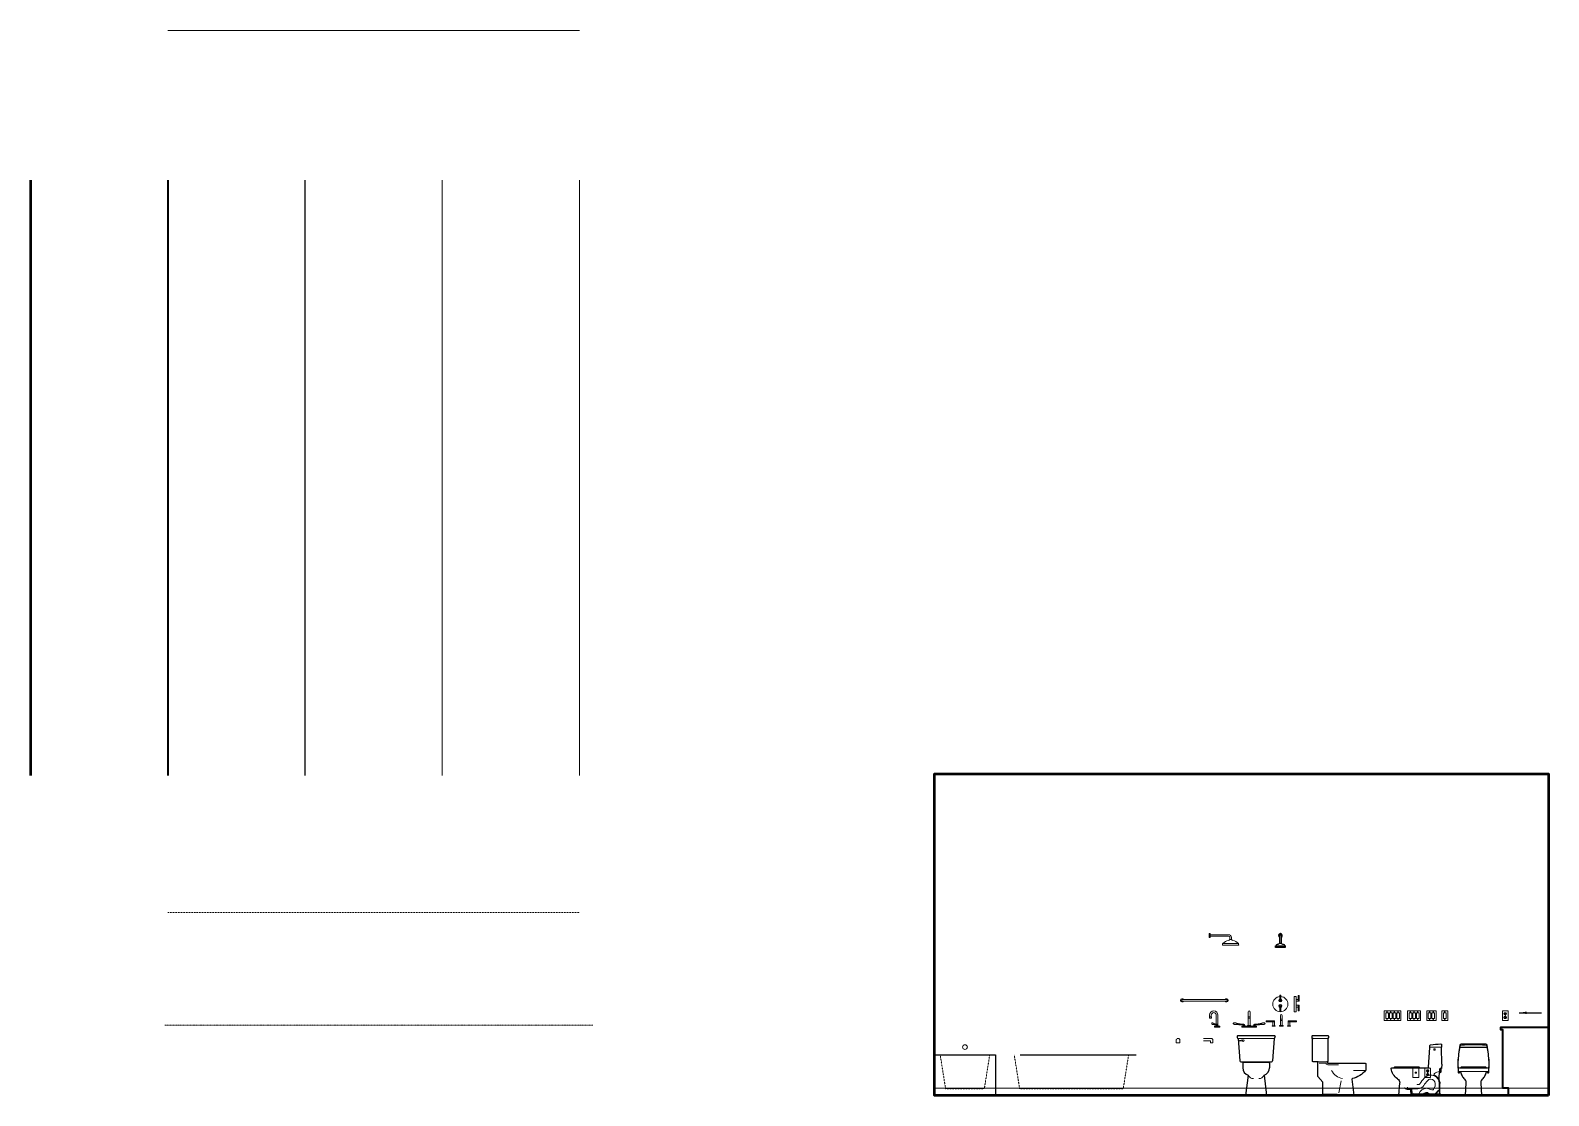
# Model space of a CAD drawing. Header units: inches. Extents: x -5536 to 8590, y -9140 to 228.
# Drawn here: x -2599 to -1803, y -1745 to -1186 of the extents above; entities that cross this region are included whole.
import ezdxf

# ---------------------------------------------------------------- set-up
doc = ezdxf.new("R2010")
doc.units = ezdxf.units.IN
doc.header["$LTSCALE"] = 0.125
doc.header["$MEASUREMENT"] = 0
doc.linetypes.add('CENTER', pattern=[2, 1.25, -0.25, 0.25, -0.25])
doc.linetypes.add('DASHED', pattern=[0.75, 0.5, -0.25])
doc.layers.get('0').update_dxf_attribs({"linetype": 'CONTINUOUS'})
for name, color, linetype, lineweight in [('A-ELEV-1', 4, 'CONTINUOUS', 35), ('A-ELEV-2', 5, 'CONTINUOUS', 25), ('A-ELEV-3', 8, 'CONTINUOUS', 15), ('A-ELEV-4', 9, 'CONTINUOUS', 9), ('A-ELEV-BYND', 9, 'DASHED', 9), ('A-ELEV-CUT', 3, 'CONTINUOUS', 50), ('A-ELEV-HTCH', 9, 'CONTINUOUS', 9), ('A-NOTE-CL', 8, 'CENTER', 15), ('A-NOTE-REF', 8, 'CONTINUOUS', 15)]:
    doc.layers.add(name, color=color, linetype=linetype, lineweight=lineweight)
doc.styles.add('3_8SM', font='swisse.ttf', dxfattribs={"width": 0.9, "height": 2.666667})
doc.dimstyles.new('DIM3_8$7', dxfattribs={"dimtxt": 2.666667, "dimasz": 2.666667, "dimexe": 1.333333, "dimexo": 1.333333, "dimgap": 1.333333, "dimtad": 0, "dimdec": 4, "dimzin": 11, "dimdsep": 46, "dimlunit": 4, "dimtxsty": '3_8SM', "dimblk": 'ARCHTICK', "dimcen": 2.666667, "dimdle": 1.333333, "dimclrd": 8, "dimclre": 8, "dimclrt": 8, "dimadec": 0, "dimazin": 0, "dimtfac": 4, "dimtdec": 4, "dimtofl": 0, "dimtmove": 1, "dimatfit": 3, "dimfxl": 1, "dimfrac": 2, "dimtzin": 0, "dimarcsym": 0})

# ---------------------------------------------------------------- blocks, each defined once
blk = doc.blocks.new('E16-DUPLEX')
at = {"layer": 'A-ELEV-3'}
for p, q in [((-0.25, 1), (-0.25, 1.38)), ((0.06, 0.62), (-0.06, 0.62)), ((0.25, 1), (0.25, 1.38)), ((-0.25, -1), (-0.25, -0.62)), ((0.06, -1.38), (-0.06, -1.38)), ((0.25, -1), (0.25, -0.62))]:
    blk.add_line(p, q, dxfattribs=at)
blk.add_lwpolyline([(-1.5, -2.5), (-1.5, 2.5), (1.5, 2.5), (1.5, -2.5)], close=True, dxfattribs=at)
for points in [[(-0.5, 0.5), (0.5, 0.5, 0.381966), (0.5, 1.5), (-0.5, 1.5, 0.381966)], [(-0.5, -1.5), (0.5, -1.5, 0.381966), (0.5, -0.5), (-0.5, -0.5, 0.381966)]]:
    blk.add_lwpolyline(points, format="xyb", close=True, dxfattribs=at)
blk.add_circle((0, 0), 0.125, dxfattribs=at)
for centre in [(0, 0.69), (0, -1.31)]:
    blk.add_arc(centre, 0.0859, 313.88087, 226.11913, dxfattribs=at)
blk = doc.blocks.new('E16-TELDATA')
for points in [[(1.5, -2.5), (1.5, 2.5), (-1.5, 2.5), (-1.5, -2.5)], [(0.37, 0.25), (-0.37, 0.25), (-0.37, -0.25), (0.37, -0.25)]]:
    blk.add_lwpolyline(points, close=True)
blk = doc.blocks.new('E15-SHWR-ROHLHD5-F-flat-1')
at = {"layer": 'A-ELEV-2'}
for p, q in [((-0.38, 0), (-0.38, -4)), ((0.38, 0), (0.38, -4))]:
    blk.add_line(p, q, dxfattribs=at)
blk.add_lwpolyline([(-2.5, -6.25, -1), (-2.5, -6.12), (-2.5, -5.38), (-2.44, -5.38, -0.333686), (-1.11, -4.49, 0.321168), (-0.47, -4.06), (-0.41, -4.06), (-0.41, -4), (0.41, -4), (0.41, -4.06), (0.47, -4.06, 0.321168), (1.11, -4.49, -0.333686), (2.44, -5.38), (2.5, -5.38), (2.5, -6.12, -1), (2.5, -6.25)], format="xyb", close=True, dxfattribs=at)
for radius, start, end in [(1, 292.02431, 247.97569), (0.375, 0, 180)]:
    blk.add_arc((0, 0), radius, start, end, dxfattribs=at)
at = {"layer": 'A-ELEV-4'}
for p, q in [((2.5, -5.38), (-2.5, -5.38)), ((2.5, -5.76), (-2.5, -5.76)), ((2.5, -6.12), (-2.5, -6.12)), ((0.41, -4.06), (-0.41, -4.06))]:
    blk.add_line(p, q, dxfattribs=at)
blk.add_arc((0, 0), 0.875, 295.37693, 244.62307, dxfattribs=at)
at = {"layer": 'A-ELEV-HTCH'}
blk.add_arc((-2.5, -6.19), 0.0625, 90, 270, dxfattribs=at)
blk = doc.blocks.new('A$C621010FF')
at = {"layer": 'A-ELEV-3'}
for p, q in [((-0.25, 2), (-0.25, 4.74)), ((-0.25, 4.74), (0.25, 4.74)), ((0.25, 2), (0.25, 4.74)), ((-0.25, -1), (-0.25, -3.74)), ((-0.25, -3.74), (0.25, -3.74)), ((0.25, -1), (0.25, -3.74))]:
    blk.add_line(p, q, dxfattribs=at)
for centre, radius, start, end in [((0, 0), 4, 93.58332, 86.41668), ((0, 2), 0.75, 109.47122, 70.52878), ((0, 2), 0.25, 180, 0), ((0, -1), 0.75, 289.47122, 250.52878), ((0, -1), 0.25, 0, 180)]:
    blk.add_arc(centre, radius, start, end, dxfattribs=at)
blk = doc.blocks.new('A$C5FF114DE')
at = {"layer": 'A-ELEV-3', "ltscale": 0.5}
for p, q in [((-10.19, 0.41), (-0.5, 0.41)), ((-11.69, -2.02), (-11.69, -1.09)), ((-10.94, -1.09), (-10.94, -2.02)), ((-0.5, -0.34), (-10.19, -0.34))]:
    blk.add_line(p, q, dxfattribs=at)
at = {"layer": 'A-ELEV-3'}
blk.add_line((0, 1), (0, -1), dxfattribs=at)
for points in [[(-0.5, 0.41), (-0.5, 1), (0, 1)], [(0, -1), (-0.5, -1), (-0.5, -0.34)]]:
    blk.add_lwpolyline(points, dxfattribs=at)
blk.add_lwpolyline([(-15.5, -5.02, -1), (-15.5, -4.9), (-15.5, -4.15), (-15.44, -4.15, -0.155116), (-12.43, -2.51, 0.321168), (-11.78, -2.09), (-11.72, -2.09), (-11.72, -2.02), (-10.91, -2.02), (-10.91, -2.09), (-10.84, -2.09, 0.321168), (-10.2, -2.51, -0.155116), (-7.19, -4.15), (-7.12, -4.15), (-7.12, -4.9, -1), (-7.12, -5.02)], format="xyb", close=True, dxfattribs=at)
at = {"layer": 'A-ELEV-3', "ltscale": 0.5}
for radius in [1.5, 0.75]:
    blk.add_arc((-10.19, -1.09), radius, 90, 180, dxfattribs=at)
at = {"layer": 'A-ELEV-3'}
blk.add_arc((-15.5, -4.96), 0.0625, 90, 270, dxfattribs=at)
at = {"layer": 'A-ELEV-4'}
for p, q in [((-0.5, 0.41), (-0.5, -0.34)), ((-7.12, -4.15), (-15.5, -4.15))]:
    blk.add_line(p, q, dxfattribs=at)
blk = doc.blocks.new('E15-WC-TNK-F')
at = {"layer": 'A-ELEV-2'}
for p, q in [((-9.94, 30.94), (-9.94, 30.5)), ((-9.44, 31.5), (9.44, 31.5)), ((-9.44, 30), (-8.55, 18.25)), ((9.44, 30), (8.55, 18.25)), ((9.94, 30.94), (9.88, 30.44)), ((-8.05, 17.81), (-4.18, 17.81)), ((-7, 17), (-7, 14.59)), ((-6.5, 17.5), (4.12, 17.5)), ((-4.18, 17.81), (-4.18, 17.5)), ((4.12, 17.81), (8.05, 17.81)), ((4.12, 17.81), (4.12, 17.5)), ((4.12, 17.5), (6.5, 17.5)), ((7, 17), (7, 14.59)), ((-4.14, 10.75), (-5.5, 0)), ((4.14, 10.75), (5.5, 0)), ((-5.5, 0), (5.5, 0))]:
    blk.add_line(p, q, dxfattribs=at)
for centre, radius, start, end in [((-9.44, 31), 0.5, 90, 186.46664), ((-9.44, 30.5), 0.5, 180, 270), ((9.38, 30.5), 0.5, 270, 353.53336), ((9.44, 31), 0.5, 353.53336, 90), ((-8.05, 18.31), 0.5, 186.46664, 270), ((-6.5, 17), 0.5, 90, 180), ((6.5, 17), 0.5, 0, 90), ((8.05, 18.31), 0.5, 270, 353.53336), ((-3, 14.59), 4, 180, 253.47629), ((3, 14.59), 4, 286.52371, 0)]:
    blk.add_arc(centre, radius, start, end, dxfattribs=at)
at = {"layer": 'A-ELEV-3'}
for p, q in [((-9.94, 30.94), (-9.94, 30.5)), ((-9.44, 31.5), (9.44, 31.5)), ((-9.44, 30), (9.38, 30)), ((-9.44, 30), (-8.55, 18.25)), ((-8.72, 28.98), (-6.97, 29.22)), ((-8.72, 28.98), (-8.72, 28.75)), ((-8.72, 28.75), (-6.97, 28.51)), ((9.44, 30), (8.55, 18.25)), ((9.94, 30.94), (9.88, 30.44)), ((-8.05, 17.81), (8.05, 17.81)), ((-7, 17), (-7, 14.59)), ((-6.5, 17.5), (6.5, 17.5)), ((-4.18, 17.81), (-4.18, 17.5)), ((4.12, 17.81), (4.12, 17.5)), ((7, 17), (7, 14.59)), ((-4.14, 10.75), (-5.5, 0)), ((4.14, 10.75), (5.5, 0)), ((-5.5, 0), (5.5, 0))]:
    blk.add_line(p, q, dxfattribs=at)
for centre, radius, start, end in [((-9.44, 31), 0.5, 90, 186.46664), ((-9.44, 30.5), 0.5, 180, 270), ((9.38, 30.5), 0.5, 270, 353.53336), ((9.44, 31), 0.5, 353.53336, 90), ((-8.05, 18.31), 0.5, 186.46664, 270), ((-6.5, 17), 0.5, 90, 180), ((6.5, 17), 0.5, 0, 90), ((8.05, 18.31), 0.5, 270, 353.53336), ((-3, 14.59), 4, 180, 253.47629), ((-1.35, 12), 3.06, 204.1567, 270), ((1.35, 12), 3.06, 270, 335.8433), ((3, 14.59), 4, 286.52371, 0)]:
    blk.add_arc(centre, radius, start, end, dxfattribs=at)
blk.add_ellipse((-6.87, 28.87), major_axis=(0.478, 0), ratio=0.782575, start_param=1.986342, end_param=4.296843, dxfattribs=at)
blk.add_ellipse((-6.82, 28.87), major_axis=(0.478, 0), ratio=0.782575, dxfattribs=at)
blk = doc.blocks.new('_ARCHTICK')
at = {"color": 0, "linetype": 'ByBlock', "const_width": 0.15}
blk.add_lwpolyline([(-0.5, -0.5), (0.5, 0.5)], dxfattribs=at)
blk = doc.blocks.new('E15-WC-TNK-S')
at = {"layer": 'A-ELEV-2'}
blk.add_lwpolyline([(-29.07, 13.25, 0.173819), (-22.1, 8.99, -0.38941), (-21.9, 8.71), (-22.84, 0.28, 0.447215), (-22.6, 0), (-6.88, 0, 0.414214), (-6.63, 0.25), (-6.63, 6.97, -0.179491), (-6.56, 7.14), (-4.06, 10.05, 0.179491), (-4, 10.21), (-4, 17.56, 0.414214), (-4.25, 17.81), (-1.51, 17.81, 0.414214), (-1.26, 18.06), (-1.26, 29.75, 0.414214), (-1.51, 30), (-1.26, 30, 0.414214), (-1.01, 30.25), (-1.01, 31.25, 0.414214), (-1.26, 31.5), (-9.26, 31.5, 0.414214), (-9.51, 31.25), (-9.51, 30.25, 0.414214), (-9.26, 30), (-9.01, 30, 0.414214), (-9.26, 29.75), (-9.26, 18.06, 0.414214), (-9.01, 17.81), (-8.74, 17.81, 0.414214), (-8.99, 17.56), (-8.99, 17.25, -0.414214), (-9.24, 17), (-28.88, 17, 0.414214), (-29.13, 16.75), (-29.13, 13.41, 0.168997), (-29.07, 13.25)], format="xyb", dxfattribs=at)
at = {"layer": 'A-ELEV-3'}
for p, q in [((-9.01, 30), (-1.51, 30)), ((-9.24, 16.25), (-14.9, 16.13)), ((-1.51, 17.81), (-9.01, 17.81)), ((-4.75, 17.06), (-8.26, 17.06)), ((-29.07, 13.25), (-22.7, 13.25)), ((-16.29, 7.76), (-14.98, 1.44)), ((-14.18, 0.75), (-6.63, 0.75))]:
    blk.add_line(p, q, dxfattribs=at)
blk.add_lwpolyline([(-4.25, 17.81), (-8.74, 17.81)], dxfattribs=at)
for centre, radius, start, end in [((-9.24, 17.25), 1, 270, 349.0728), ((-17.84, 16.14), 7.21, 277.06913, 336.37789)]:
    blk.add_arc(centre, radius, start, end, dxfattribs=at)
blk = doc.blocks.new('E15-FAUC-F-DECK03')
at = {"layer": 'A-ELEV-3'}
blk.add_lwpolyline([(-6.91, 2.08), (-6.83, 2.06), (-6.74, 2.03), (-6.66, 2), (-6.56, 1.97), (-6.47, 1.94), (-6.37, 1.91), (-6.27, 1.88), (-6.17, 1.85), (-6.06, 1.82), (-5.96, 1.79), (-5.85, 1.76), (-5.73, 1.74), (-5.61, 1.71), (-5.46, 1.69), (-5.3, 1.66), (-5.12, 1.64), (-4.91, 1.62), (-4.68, 1.59), (-4.41, 1.57), (-4.13, 1.55), (-3.81, 1.53), (-3.48, 1.5), (-3.13, 1.47), (-2.76, 1.44), (-2.37, 1.41), (-2.37, 0.65), (-1.87, 0.65), (-1.87, 0.41), (-0.94, 0.41), (-0.94, 0.79), (-0.44, 0.79), (-0.44, 4.64), (-0.5, 4.64), (-0.5, 5.39), (-0.44, 5.39), (-0.44, 8, -1), (0.44, 8), (0.44, 5.39), (0.5, 5.39), (0.5, 4.64), (0.44, 4.64), (0.44, 0.79), (0.94, 0.79), (0.94, 0.41), (1.87, 0.41), (1.87, 0.65), (2.37, 0.65), (2.37, 1.41), (2.76, 1.44), (3.13, 1.47), (3.48, 1.5), (3.81, 1.53), (4.13, 1.55), (4.41, 1.57), (4.68, 1.59), (4.91, 1.62), (5.12, 1.64), (5.3, 1.66), (5.46, 1.69), (5.61, 1.71), (5.73, 1.74), (5.85, 1.76), (5.96, 1.79), (6.06, 1.82), (6.17, 1.85), (6.27, 1.88), (6.37, 1.91), (6.47, 1.94), (6.56, 1.97), (6.66, 2), (6.74, 2.03), (6.83, 2.06), (6.91, 2.08), (7.02, 2.12), (7.16, 2.16), (7.29, 2.19), (7.42, 2.2), (7.57, 2.21), (7.71, 2.2), (7.85, 2.18), (7.99, 2.16), (8.1, 2.12), (8.2, 2.08), (8.29, 2.01), (8.34, 1.91), (8.32, 1.78), (8.27, 1.68), (8.2, 1.6), (8.11, 1.53), (7.99, 1.47), (7.85, 1.42), (7.72, 1.39), (7.63, 1.38), (7.53, 1.36), (7.43, 1.35), (7.32, 1.34), (7.21, 1.33), (7.09, 1.33), (6.97, 1.32), (6.85, 1.32), (6.72, 1.31), (6.6, 1.31), (6.47, 1.3), (6.34, 1.3), (6.21, 1.3), (6.08, 1.29), (5.95, 1.28), (5.82, 1.28), (5.69, 1.27), (5.55, 1.26), (5.41, 1.25), (5.25, 1.24), (5.07, 1.22), (4.87, 1.21), (4.65, 1.19), (4.4, 1.17), (4.14, 1.15), (3.87, 1.13), (3.61, 1.1), (3.37, 1.06), (3.15, 1.01), (2.99, 0.95), (2.87, 0.87), (2.87, 0.65), (3.37, 0.65), (3.37, 0.41), (3.81, 0.41), (3.81, 0), (-3.81, 0), (-3.81, 0.41), (-3.37, 0.41), (-3.37, 0.65), (-2.87, 0.65), (-2.87, 0.87), (-2.99, 0.95), (-3.15, 1.01), (-3.37, 1.06), (-3.61, 1.1), (-3.87, 1.13), (-4.14, 1.15), (-4.4, 1.17), (-4.65, 1.19), (-4.87, 1.21), (-5.07, 1.22), (-5.25, 1.24), (-5.41, 1.25), (-5.55, 1.26), (-5.69, 1.27), (-5.82, 1.28), (-5.95, 1.28), (-6.08, 1.29), (-6.21, 1.3), (-6.34, 1.3), (-6.47, 1.3), (-6.6, 1.31), (-6.72, 1.31), (-6.85, 1.32), (-6.97, 1.32), (-7.09, 1.33), (-7.21, 1.33), (-7.32, 1.34), (-7.43, 1.35), (-7.53, 1.36), (-7.63, 1.38), (-7.77, 1.4), (-7.92, 1.44), (-8.05, 1.5), (-8.15, 1.56), (-8.23, 1.64), (-8.29, 1.72), (-8.34, 1.82), (-8.33, 1.95), (-8.27, 2.03), (-8.2, 2.08), (-8.1, 2.12), (-7.99, 2.16), (-7.85, 2.18), (-7.71, 2.2), (-7.57, 2.21), (-7.42, 2.2), (-7.29, 2.19), (-7.16, 2.16), (-7.02, 2.12)], format="xyb", close=True, dxfattribs=at)
at = {"layer": 'A-ELEV-4'}
for p, q in [((-3.81, 0.41), (3.81, 0.41)), ((-1.87, 0.65), (-3.37, 0.65)), ((0.94, 0.79), (-0.94, 0.79)), ((-0.5, 5.39), (0.5, 5.39)), ((-0.5, 4.64), (0.5, 4.64)), ((1.87, 0.65), (3.37, 0.65))]:
    blk.add_line(p, q, dxfattribs=at)
blk.add_arc((0, 8), 0.437, 0, 180, dxfattribs=at)
blk = doc.blocks.new('E10-TOWELBAR-24')
at = {"layer": 'A-ELEV-3'}
for p, q in [((0.37, 0.37), (23.63, 0.37)), ((0.37, -0.38), (23.63, -0.38))]:
    blk.add_line(p, q, dxfattribs=at)
for centre, radius, start, end in [((0.38, 0), 0.869, 25.55205, 334.44795), ((0.37, 0), 0.375, 90, 270), ((23.62, 0), 0.869, 205.55205, 154.44795), ((23.63, 0), 0.375, 270, 90)]:
    blk.add_arc(centre, radius, start, end, dxfattribs=at)
blk = doc.blocks.new('E15-FAUC-F-DECK03 SIDE')
at = {"layer": 'A-ELEV-3'}
for p, q in [((-3, 5.39), (-4, 5.39)), ((-4, 5.39), (-4, 4.64)), ((-3.94, 5.39), (-4, 5.39)), ((-3, 4.64), (-4, 4.64)), ((-3.94, 6.25), (-3.94, 5.39)), ((-3.06, 6.25), (-3.06, 5.39)), ((-3, 5.39), (-3.06, 5.39)), ((-3, 5.39), (-3, 4.64)), ((0.75, 0.41), (-0.75, 0.41)), ((-0.44, 6.25), (-0.44, 1.5)), ((0.44, 0.65), (-0.44, 0.65)), ((-0.17, 0.87), (-0.17, 0.65)), ((0.18, 1.41), (0.18, 0.65)), ((0.44, 6.25), (0.44, 0.65)), ((0.75, 0.65), (0.44, 0.65)), ((0.75, 0.65), (0.75, 0.41)), ((1.38, 0.41), (0.75, 0.41)), ((1.38, 0.41), (1.38, 0))]:
    blk.add_line(p, q, dxfattribs=at)
blk.add_lwpolyline([(-0.44, 1.5, -0.001084), (-0.59, 1.53, -0.000002), (-0.75, 1.55, -0.000207), (-0.75, 1.55, -0.001259), (-0.8, 1.56, -0.000727), (-0.9, 1.57, -0.002102), (-0.95, 1.58, -0.001463), (-1.03, 1.59, -0.003212), (-1.08, 1.6, -0.002655), (-1.15, 1.62, -0.00428), (-1.2, 1.63, -0.003776), (-1.25, 1.64, -0.004735), (-1.3, 1.65, -0.004577), (-1.34, 1.66, -0.00525), (-1.38, 1.67, -0.005307), (-1.42, 1.69, -0.005665), (-1.46, 1.7, -0.005941), (-1.49, 1.71, -0.005731), (-1.53, 1.72, -0.006314), (-1.56, 1.74, -0.005291), (-1.59, 1.75, -0.006238), (-1.62, 1.76, -0.004277), (-1.65, 1.78, -0.005439), (-1.67, 1.79, -0.002912), (-1.7, 1.81, -0.003746), (-1.72, 1.82, -0.002005), (-1.75, 1.84, -0.002734), (-1.77, 1.85, -0.001734), (-1.8, 1.86, -0.002223), (-1.82, 1.88, -0.00143), (-1.85, 1.9, -0.001827), (-1.87, 1.91, -0.00107), (-1.9, 1.93, -0.001461), (-1.92, 1.94, -0.000713), (-1.95, 1.96, -0.00111), (-1.97, 1.97, -0.000338), (-2, 1.99, -0.000617), (-2.02, 2, -0.000135), (-2.04, 2.02, 0.000117), (-2.06, 2.03, 0.000107), (-2.08, 2.04, 0.000066), (-2.1, 2.06, 0.001257), (-2.12, 2.07, 0.000646), (-2.14, 2.08, 0.002732), (-2.16, 2.09, 0.001713), (-2.18, 2.11, 0.004246), (-2.19, 2.12, 0.003045), (-2.21, 2.13, 0.005841), (-2.23, 2.14, 0.004563), (-2.25, 2.15, 0.007502), (-2.26, 2.16, 0.00621), (-2.28, 2.16, 0.009096), (-2.3, 2.17, 0.007879), (-2.32, 2.18, 0.010442), (-2.33, 2.18, 0.009499), (-2.35, 2.19, 0.011244), (-2.37, 2.19, 0.010873), (-2.38, 2.2, 0.010927), (-2.4, 2.2, 0.010876), (-2.42, 2.2, 0.009754), (-2.44, 2.2, 0.010178), (-2.46, 2.21, 0.009147), (-2.47, 2.21, 0.009551), (-2.49, 2.2, 0.008841), (-2.51, 2.2, 0.009109), (-2.53, 2.2, 0.008717), (-2.55, 2.2, 0.008849), (-2.56, 2.2, 0.008777), (-2.58, 2.19, 0.008771), (-2.6, 2.19, 0.00903), (-2.62, 2.18, 0.00884), (-2.63, 2.18, 0.009534), (-2.65, 2.17, 0.009063), (-2.67, 2.17, 0.010487), (-2.68, 2.16, 0.009827), (-2.7, 2.15, 0.011926), (-2.71, 2.14, 0.010995), (-2.73, 2.13, 0.01327), (-2.74, 2.12, 0.012273), (-2.75, 2.11, 0.014479), (-2.76, 2.1, 0.013521), (-2.78, 2.09, 0.015465), (-2.79, 2.08, 0.014612), (-2.8, 2.07, 0.01608), (-2.81, 2.05, 0.015397), (-2.82, 2.04, 0.016215), (-2.82, 2.03, 0.015892), (-2.83, 2.01, 0.015689), (-2.84, 1.99, 0.016051), (-2.84, 1.98, 0.013982), (-2.85, 1.96, 0.014571), (-2.85, 1.94, 0.011594), (-2.85, 1.92, 0.012578), (-2.86, 1.9, 0.010192), (-2.86, 1.88, 0.011001), (-2.86, 1.86, 0.009354), (-2.86, 1.84, 0.009888), (-2.85, 1.82, 0.008863), (-2.85, 1.8, 0.00916), (-2.85, 1.78, 0.008673), (-2.84, 1.76, 0.008756), (-2.84, 1.74, 0.008764), (-2.83, 1.72, 0.008635), (-2.83, 1.7, 0.009143), (-2.82, 1.68, 0.008832), (-2.81, 1.66, 0.009814), (-2.81, 1.64, 0.009378), (-2.8, 1.62, 0.010617), (-2.79, 1.6, 0.010067), (-2.78, 1.58, 0.011269), (-2.77, 1.57, 0.010729), (-2.75, 1.55, 0.01179), (-2.74, 1.53, 0.011301), (-2.73, 1.52, 0.01215), (-2.71, 1.5, 0.011735), (-2.7, 1.49, 0.012311), (-2.68, 1.47, 0.011988), (-2.67, 1.46, 0.012255), (-2.65, 1.45, 0.012158), (-2.63, 1.43, 0.01186), (-2.61, 1.42, 0.012341), (-2.59, 1.41, 0.01057), (-2.57, 1.4, 0.011292), (-2.55, 1.39, 0.008483), (-2.53, 1.38, 0.009594), (-2.5, 1.38, 0.006893), (-2.48, 1.37, 0.00799), (-2.46, 1.36, 0.005618), (-2.43, 1.36, 0.006597), (-2.4, 1.35, 0.004524), (-2.38, 1.34, 0.005398), (-2.35, 1.34, 0.003581), (-2.32, 1.34, 0.004365), (-2.29, 1.33, 0.002759), (-2.26, 1.33, 0.00347), (-2.24, 1.33, 0.002032), (-2.2, 1.32, 0.002684), (-2.18, 1.32, 0.001376), (-2.14, 1.32, 0.001983), (-2.11, 1.32, 0.000773), (-2.07, 1.31, 0.001345), (-2.05, 1.31, 0.000208), (-2.01, 1.31, 0.000291), (-1.99, 1.31, 0.000256), (-1.96, 1.31, -0.000259), (-1.92, 1.3, -0.000545), (-1.9, 1.3, -0.000335), (-1.86, 1.3, -0.001417), (-1.83, 1.3, -0.000871), (-1.79, 1.3, -0.001968), (-1.77, 1.29, -0.001473), (-1.73, 1.29, -0.002485), (-1.7, 1.29, -0.002317), (-1.67, 1.28, -0.002489), (-1.63, 1.28, -0.002555), (-1.6, 1.28, -0.001705), (-1.56, 1.27, -0.002129), (-1.54, 1.27, -0.001018), (-1.49, 1.26, -0.001518), (-1.47, 1.26, -0.000432), (-1.42, 1.25, -0.000802), (-1.4, 1.25, -0.000073), (-1.36, 1.24, 0.000081), (-1.32, 1.24, 0.000041), (-1.27, 1.23, 0.000043), (-1.23, 1.22, 0.000728), (-1.18, 1.21, 0.000679), (-1.13, 1.21, 0.000562), (-1.11, 1.2, 0.000137), (-1.03, 1.19, 0.000869), (-0.97, 1.18, -0.000434), (-0.91, 1.17, -0.003333), (-0.86, 1.17, -0.00168), (-0.78, 1.15, -0.006562), (-0.73, 1.15, -0.003908), (-0.65, 1.13, -0.009673), (-0.64, 1.13, -0.001119), (-0.53, 1.1, -0.043855), (-0.44, 1.07, -0.010106)], format="xyb", dxfattribs=at)
for points in [[(-0.44, 1.07), (-0.44, 0.65), (-0.75, 0.65), (-0.75, 0.41), (-1.38, 0.41), (-1.38, 0), (1.38, 0)], [(0.18, 1.41), (-0.03, 1.44), (-0.23, 1.47), (-0.42, 1.5), (-0.44, 1.5)], [(-0.44, 1.07), (-0.41, 1.06), (-0.31, 1.01), (-0.23, 0.95), (-0.17, 0.87)]]:
    blk.add_lwpolyline(points, dxfattribs=at)
for radius in [2.19, 1.31]:
    blk.add_arc((-1.75, 6.25), radius, 360, 180, dxfattribs=at)
blk = doc.blocks.new('E16-SWITCH-ROCKER')
at = {"layer": 'A-ELEV-3'}
blk.add_lwpolyline([(1.5, -2.5), (1.5, 2.5), (-1.5, 2.5), (-1.5, -2.5)], close=True, dxfattribs=at)
at = {"layer": 'A-ELEV-3', "ltscale": 0.5}
blk.add_lwpolyline([(-0.7, 1.44), (0.7, 1.44), (0.7, -1.44), (-0.7, -1.44)], close=True, dxfattribs=at)
at = {"layer": 'A-ELEV-3'}
for centre in [(0, 2), (0, -2)]:
    blk.add_circle(centre, 0.125, dxfattribs=at)
blk = doc.blocks.new('E16-SWITCH-DOUBLE')
at = {"layer": 'A-ELEV-3', "linetype": 'Continuous', "ltscale": 0.5}
blk.add_lwpolyline([(-2.46, 2.5), (2.46, 2.5), (2.46, -2.5), (-2.46, -2.5)], close=True, dxfattribs=at)
at = {"layer": 'A-ELEV-3', "ltscale": 0.5}
for points in [[(-1.66, 1.44), (-0.27, 1.44), (-0.27, -1.44), (-1.66, -1.44)], [(1.66, 1.44), (0.27, 1.44), (0.27, -1.44), (1.66, -1.44)]]:
    blk.add_lwpolyline(points, close=True, dxfattribs=at)
at = {"layer": 'A-ELEV-3'}
for centre in [(-0.96, 2), (-0.96, 2), (0.96, 2), (-0.96, -2), (-0.96, -2), (0.96, -2)]:
    blk.add_circle(centre, 0.125, dxfattribs=at)
blk = doc.blocks.new('E16-SWITCH-TRIPLE')
at = {"layer": 'A-ELEV-3', "linetype": 'Continuous', "ltscale": 0.5}
blk.add_lwpolyline([(-6.86, 0), (0, 0), (0, -5), (-6.86, -5)], close=True, dxfattribs=at)
at = {"layer": 'A-ELEV-3', "ltscale": 0.5}
for points in [[(-6.05, -1.06), (-4.66, -1.06), (-4.66, -3.94), (-6.05, -3.94)], [(-4.12, -1.06), (-2.73, -1.06), (-2.73, -3.94), (-4.12, -3.94)], [(-0.8, -1.06), (-2.2, -1.06), (-2.2, -3.94), (-0.8, -3.94)]]:
    blk.add_lwpolyline(points, close=True, dxfattribs=at)
at = {"layer": 'A-ELEV-3'}
for centre in [(-5.36, -0.5), (-5.36, -0.5), (-5.36, -4.5), (-5.36, -4.5), (-3.43, -0.5), (-3.43, -0.5), (-3.43, -4.5), (-3.43, -4.5), (-1.5, -0.5), (-1.5, -4.5)]:
    blk.add_circle(centre, 0.125, dxfattribs=at)
blk = doc.blocks.new('E16-SWITCH-QUAD')
at = {"layer": 'A-ELEV-3'}
for points in [[(4.39, -5), (-4.39, -5), (-4.39, 0), (4.39, 0)], [(-2.2, -3.94), (-3.59, -3.94), (-3.59, -1.06), (-2.2, -1.06)], [(-0.27, -3.94), (-1.66, -3.94), (-1.66, -1.06), (-0.27, -1.06)], [(1.66, -3.94), (0.27, -3.94), (0.27, -1.06), (1.66, -1.06)], [(3.59, -3.94), (2.2, -3.94), (2.2, -1.06), (3.59, -1.06)]]:
    blk.add_lwpolyline(points, close=True, dxfattribs=at)
for centre in [(-2.89, -0.5), (-2.89, -4.5), (-0.96, -0.5), (-0.96, -4.5), (0.96, -0.5), (0.96, -4.5), (2.89, -0.5), (2.89, -4.5)]:
    blk.add_circle(centre, 0.125, dxfattribs=at)
blk = doc.blocks.new('Controls Shower')
at = {"layer": 'A-ELEV-3'}
for points in [[(0, 52), (1.01, 52), (1.01, 44), (0, 44)], [(2.01, 49.5), (2.52, 49.5), (2.52, 52.5), (2.01, 52.5)], [(2.01, 47.51), (2.52, 47.51), (2.52, 44.51), (2.01, 44.51)]]:
    blk.add_lwpolyline(points, close=True, dxfattribs=at)
for points in [[(1.01, 49.5), (2.01, 49.5), (2.01, 50.5), (1.01, 50.5), (1.01, 49.5)], [(1.01, 47.51), (2.01, 47.51), (2.01, 46.51), (1.01, 46.51), (1.01, 47.51)]]:
    blk.add_lwpolyline(points, dxfattribs=at)
blk = doc.blocks.new('E16-FAUCET')
at = {"layer": 'A-ELEV-3'}
for p, q in [((-4.75, 0.24), (-4.25, 0.24)), ((-3.75, 0.24), (-3.25, 0.24)), ((-0.5, 3.06), (-0.5, 3.81)), ((-0.5, 3.81), (-0.44, 3.81)), ((-0.44, 3.06), (-0.5, 3.06)), ((-0.44, 2.93), (-0.44, 5.67)), ((-0.44, 0.38), (-0.44, 3.06)), ((0.44, 5.67), (0.44, 2.93)), ((0.44, 3.81), (0.5, 3.81)), ((0.5, 3.06), (0.44, 3.06)), ((0.44, 3.06), (0.44, 0.38)), ((0.5, 3.81), (0.5, 3.06))]:
    blk.add_line(p, q, dxfattribs=at)
for points in [[(-3.62, 2.24), (-7.9, 2.24), (-7.9, 2.89), (-3.62, 2.89)], [(-4.75, 0.24), (-3.25, 0.24), (-3.25, 0), (-4.75, 0)], [(-3.62, 0.24), (-4.38, 0.24), (-4.38, 2.24), (-3.62, 2.24)], [(-0.94, 0), (0.94, 0), (0.94, 0.38), (-0.94, 0.38)], [(3.25, 0.24), (4.75, 0.24), (4.75, 0), (3.25, 0)], [(3.62, 2.24), (7.9, 2.24), (7.9, 2.89), (3.62, 2.89)], [(3.62, 0.24), (4.38, 0.24), (4.38, 2.24), (3.62, 2.24)]]:
    blk.add_lwpolyline(points, close=True, dxfattribs=at)
blk.add_arc((0, 5.67), 0.438, 0, 180, dxfattribs=at)
at = {"layer": 'A-ELEV-4'}
for p, q in [((-3.25, 0.24), (-4.75, 0.24)), ((-0.5, 3.81), (0.5, 3.81)), ((-0.5, 3.06), (0.5, 3.06))]:
    blk.add_line(p, q, dxfattribs=at)
blk = doc.blocks.new('E15-WC-TOTO SUPREME FRONT')
at = {"layer": 'A-ELEV-2'}
blk.add_line((-7.41, 14.57), (7.41, 14.57), dxfattribs=at)
blk.add_lwpolyline([(-4.33, 0), (4.33, 0), (3.94, 6.76, -0.215844), (4.64, 8.58, 0.073056), (6.02, 10.41, 0.073039), (6.81, 12.55, -0.85426), (7.06, 12.58), (7.35, 12.1, 0.263819), (7.51, 12.01), (7.93, 12.01, 0.40475), (8.12, 12.2), (8.26, 16.54, 0.028206), (7.38, 25.21), (7.36, 25.25), (7.24, 25.37, 0.198903), (7.19, 25.39), (7.21, 25.39, 0.462254), (7.33, 25.53), (7.2, 26.34, 0.349384), (6.46, 26.99), (0, 26.99), (-6.46, 26.99, 0.349384), (-7.2, 26.34), (-7.33, 25.53, 0.462254), (-7.21, 25.39), (-7.19, 25.39, 0.198903), (-7.24, 25.37), (-7.36, 25.25), (-7.38, 25.21, 0.028206), (-8.26, 16.54), (-8.12, 12.2, 0.40475), (-7.93, 12.01), (-7.51, 12.01, 0.263819), (-7.35, 12.1), (-7.06, 12.58, -0.85426), (-6.81, 12.55, 0.073039), (-6.02, 10.41, 0.073056), (-4.64, 8.58, -0.215844), (-3.94, 6.76), (-4.33, 0)], format="xyb", close=True, dxfattribs=at)
at = {"layer": 'A-ELEV-3'}
for p, q in [((-7.37, 25.24), (7.37, 25.24)), ((-7.21, 25.39), (7.21, 25.39)), ((-7.76, 12.1), (-7.47, 12.58)), ((8.14, 12.68), (-7.3, 12.68)), ((6.28, 15.07), (-6.28, 15.07)), ((6.97, 12.68), (7.3, 12.68)), ((7.76, 12.1), (7.47, 12.58))]:
    blk.add_line(p, q, dxfattribs=at)
for points in [[(-7.15, 25.22), (-7.16, 25.18), (-7.16, 25.15), (-7.17, 25.11), (-7.17, 25.08), (-7.18, 25.05), (-7.18, 25.01), (-7.19, 24.98), (-7.19, 24.94), (-7.2, 24.91), (-7.2, 24.87), (-7.21, 24.84), (-7.22, 24.8)], [(7.15, 25.22), (7.16, 25.18), (7.16, 25.15), (7.17, 25.11), (7.17, 25.08), (7.18, 25.05), (7.18, 25.01), (7.19, 24.98), (7.19, 24.94), (7.2, 24.91), (7.2, 24.87), (7.21, 24.84), (7.22, 24.8)], [(7.22, 24.8), (7.36, 23.8), (7.5, 22.79), (7.62, 21.78), (7.73, 20.77), (7.82, 19.76), (7.9, 18.74), (7.97, 17.73), (8.03, 16.72)]]:
    blk.add_lwpolyline(points, dxfattribs=at)
for centre, radius, start, end in [((70.62, 12.88), 78.74, 171.29337, 177.21051), ((70.62, 12.88), 78.74, 170.53839, 170.84349), ((-6.27, 25.7), 0.787, 93.06569, 170.53822), ((0, -91.46), 118.11, 86.93431, 93.06569), ((6.27, 25.7), 0.787, 9.46178, 86.93431), ((-70.62, 12.88), 78.74, 9.15651, 9.46161), ((-4.1, 16.54), 3.94, 177.37322, 180.05443), ((-2.13, 16.54), 5.91, 180.05424, 196.62181), ((2.13, 16.54), 5.91, 343.37819, 359.94576), ((4.1, 16.54), 3.94, 359.94557, 2.62678), ((-7.93, 12.2), 0.197, 270, 329.10974), ((-7.41, 14.96), 0.394, 196.62428, 270), ((-7.3, 12.48), 0.197, 90, 149.10974), ((-6.28, 14.75), 0.315, 90, 215.97815), ((6.28, 14.75), 0.315, 324.02185, 90), ((7.3, 12.48), 0.197, 30.89026, 90), ((7.41, 14.96), 0.394, 270, 343.37572), ((7.93, 12.2), 0.197, 210.89026, 270)]:
    blk.add_arc(centre, radius, start, end, dxfattribs=at)
blk = doc.blocks.new('E15-WC-TOTO SUPREME SIDE')
at = {"layer": 'A-ELEV-2'}
for p, q in [((1.26, 16.54), (1.42, 25.2)), ((1.44, 26.78), (1.42, 25.51)), ((1.44, 25.26), (1.55, 25.37)), ((7.63, 25.26), (7.51, 25.37)), ((7.63, 25.52), (7.58, 26.32)), ((8.32, 14.94), (7.65, 25.21)), ((1.26, 16.37), (1.43, 14.46)), ((1.72, 14.17), (2.16, 14.17)), ((1.77, 14.17), (1.86, 12.38)), ((2.5, 12.01), (2.26, 12.01)), ((2.28, 13.05), (2.28, 14.06)), ((8.32, 14.86), (8.32, 14.94)), ((27.51, 14.57), (8.64, 14.57)), ((2.12, 0), (2.32, 2.68)), ((2.32, 2.68), (2.32, 6.46)), ((23.77, 0), (23.36, 6.73)), ((2.12, 0), (23.77, 0))]:
    blk.add_line(p, q, dxfattribs=at)
for centre, radius, start, end in [((1.54, 25.51), 0.118, 178.93789, 270), ((1.49, 25.2), 0.0788, 134.99392, 178.93729), ((1.84, 26.77), 0.394, 86.2503, 178.93879), ((1.61, 25.31), 0.0787, 90, 134.99392), ((-5.85, -90.69), 118.11, 83.64283, 86.25446), ((7.18, 26.3), 0.394, 3.72737, 83.64431), ((7.46, 25.31), 0.0787, 45.00608, 90), ((7.51, 25.51), 0.118, 270, 3.72957), ((7.57, 25.2), 0.0787, 3.72643, 45.00405), ((3.22, 16.54), 1.97, 180, 184.94036), ((1.74, 14.49), 0.315, 184.94089, 270), ((2.26, 12.4), 0.394, 183.12421, 270), ((2.16, 14.06), 0.118, 0, 90), ((2.67, 13.1), 0.394, 180, 254.48868), ((2.67, 13.05), 0.394, 180, 194.85629), ((-9.12, 9.92), 11.81, 347.84997, 14.85629), ((8.64, 14.88), 0.315, 183.72689, 270), ((25.72, 6.88), 2.36, 121.56283, 183.47614), ((20.78, 14.93), 7.09, 301.5624, 354.27107), ((27.51, 14.25), 0.315, 354.26803, 90), ((6.96, 6.46), 4.65, 166.91782, 180)]:
    blk.add_arc(centre, radius, start, end, dxfattribs=at)
at = {"layer": 'A-ELEV-3'}
for p, q in [((1.54, 25.39), (7.51, 25.39)), ((4.85, 24.5), (4.85, 23.93)), ((4.91, 24.56), (5.48, 24.56)), ((5.54, 24.5), (5.54, 23.93)), ((4.91, 23.87), (5.48, 23.87)), ((5.23, 10.9), (5.23, 11.5)), ((25.94, 15.07), (13.38, 15.07)), ((2.68, 2.29), (2.56, 0.59)), ((2.56, 0.59), (5.68, 0.59)), ((2.59, 0.98), (10.35, 0.98)), ((2.63, 2.72), (2.63, 6.46)), ((2.67, 2.68), (3.25, 2.68)), ((3.25, 2.36), (2.76, 2.36)), ((4.8, 6.46), (4.8, 4.96)), ((5.7, 3.29), (4.86, 4.74)), ((7.09, 0.59), (5.68, 0.59)), ((6.06, 3.07), (6.05, 3.07)), ((6.07, 3.07), (6.43, 3.07)), ((7.2, 0), (7.16, 0.52)), ((7.51, 0), (7.55, 0.52)), ((10.63, 0.59), (7.63, 0.59)), ((7.83, 1.02), (8.81, 1.59)), ((8.4, 0.98), (8.97, 1.31)), ((10.35, 0.98), (16.25, 0.98)), ((10.63, 0.59), (14.32, 0.59)), ((13.17, 5.83), (14.05, 5.83)), ((18.92, 3.66), (13.85, 3.66)), ((14.32, 0.59), (16.18, 0.59)), ((16.18, 0.59), (16.23, 0.59)), ((16.3, 0), (16.26, 0.52)), ((16.3, 0), (16.3, 0.04)), ((16.58, 0.43), (16.58, 0.54)), ((16.58, 0.43), (17.06, 0.43)), ((16.69, 0), (16.69, 0.04)), ((16.93, 3.35), (16.74, 1.14)), ((16.77, 0.12), (17.24, 0.12)), ((17.42, 3.35), (16.93, 3.35)), ((17.14, 0.5), (17.37, 3.19)), ((17.44, 0.3), (17.69, 3.16)), ((18.92, 3.27), (17.8, 3.27))]:
    blk.add_line(p, q, dxfattribs=at)
for centre, radius, start, end in [((4.91, 24.5), 0.0591, 90, 180), ((4.91, 23.93), 0.0591, 180, 270), ((5.48, 24.5), 0.0591, 0, 90), ((5.48, 23.93), 0.0591, 270, 0), ((6.96, 6.46), 4.64, 113.45174, 167.88042), ((-0.59, 1.34), 11.81, 61.02575, 74.48868), ((6.96, 6.46), 4.33, 113.97597, 180), ((6.96, 6.46), 2.17, 90, 180), ((5.03, 10.9), 0.197, 293.46689, 0), ((5.03, 11.5), 0.197, 0, 61.02575), ((5, 10.88), 0.512, 293.97412, 337.71816), ((5.7, 11.05), 0.433, 237.12614, 285.32364), ((6.96, 6.46), 4.33, 90, 105.32593), ((6.96, 6.06), 4.72, 41.94108, 90), ((6.96, 6.06), 2.56, 41.94128, 90), ((-5.78, -5.38), 21.85, 31.95316, 41.94086), ((13.38, 14.75), 0.315, 90, 215.97815), ((25.94, 14.75), 0.315, 324.02185, 90), ((2.67, 2.72), 0.0394, 180, 270), ((2.76, 2.28), 0.0787, 90, 175.79389), ((3.25, 2.28), 0.394, 17.92038, 90), ((3.25, 2.28), 0.0787, 17.92202, 90), ((5.68, 3.07), 2.48, 197.92202, 237.27761), ((5.68, 3.07), 2.17, 197.92235, 233.97998), ((5.68, 3.07), 2.17, 233.97998, 254.50737), ((5.23, 4.96), 0.433, 180, 210.00073), ((6.07, 3.5), 0.433, 210.00073, 270.41152), ((6.43, 5.43), 2.36, 270, 301.58561), ((7.09, 0.52), 0.0787, 3.81217, 86.18593), ((7.63, 0.51), 0.0787, 90, 176.18593), ((9.21, 0.91), 2.95, 89.91444, 121.58478), ((7.89, 0.92), 0.118, 120.00073, 144.73724), ((9.21, 0.91), 0.787, 90, 120.00073), ((-5.78, -5.38), 19.69, 33.07778, 41.94086), ((9.21, 0.91), 0.472, 90, 120.00073), ((9.21, -0.47), 4.33, 19.63729, 89.91458), ((9.21, -0.47), 2.17, 42.27759, 90), ((9.21, -0.47), 1.85, 51.92754, 90), ((13.85, 7.4), 3.74, 213.078, 270), ((13.77, 6.81), 1.18, 211.95396, 232.59839), ((13.17, 6.02), 0.197, 232.59839, 270), ((13.77, 6.81), 1.18, 232.59839, 235.96176), ((14.05, 6.02), 0.197, 270, 359.51873), ((16.18, 0.51), 0.0787, 3.81217, 90), ((16.23, 1.18), 0.197, 270, 354.9975), ((16.23, 1.18), 0.512, 301.6202, 354.9975), ((16.18, 0.51), 0.394, 3.81217, 36.36984), ((16.77, 0.04), 0.0787, 90, 177.27478), ((17.06, 0.51), 0.0787, 270, 354.99568), ((17.24, 0.31), 0.197, 270, 354.99568), ((17.8, 3.15), 0.433, 152.96431, 174.99568), ((17.8, 3.15), 0.118, 90, 174.99568), ((18.54, 4.45), 0.787, 270, 3.40835), ((18.92, 6.42), 3.15, 270, 306.42098), ((18.92, 6.42), 2.76, 270, 289.63318), ((19.81, 3.93), 0.118, 289.6307, 358.52924), ((20.26, 3.7), 0.118, 296.18923, 358.52924), ((20.56, 4.2), 0.394, 306.42295, 358.52738)]:
    blk.add_arc(centre, radius, start, end, dxfattribs=at)

msp = doc.modelspace()

# ---------------------------------------------------------------- linework, layer by layer
at = {"layer": 'A-ELEV-1'}
msp.add_line((-2527.04163, -1264.35218), (-2527.04163, -1576.65394), dxfattribs=at)
msp.add_lwpolyline([(-1823.94181, -1744.69006), (-1823.94181, -1740.69006), (-1826.94181, -1740.69006), (-1826.94181, -1710.19178), (-1827.94181, -1710.19178), (-1827.94181, -1708.69178), (-1802.94181, -1708.69178)], dxfattribs=at)
at = {"layer": 'A-ELEV-2'}
for p, q in [((-2455.04163, -1264.35218), (-2455.04163, -1576.65394)), ((-2079.98937, -1723.19178), (-2019.16792, -1723.19178))]:
    msp.add_line(p, q, dxfattribs=at)
msp.add_lwpolyline([(-2124.98639, -1723.19178), (-2092.98656, -1723.19178), (-2092.98656, -1744.69178)], dxfattribs=at)
at = {"layer": 'A-ELEV-3'}
for p, q in [((-2383.04163, -1264.35218), (-2383.04163, -1576.65394)), ((-1802.94181, -1740.69178), (-2124.98639, -1740.69178))]:
    msp.add_line(p, q, dxfattribs=at)
for points in [[(-1996.25009, -1716.94178), (-1998.25009, -1716.94178), (-1998.25009, -1715.69178, -1), (-1996.25009, -1715.69178), (-1996.25009, -1716.94178)], [(-1983.94181, -1715.94178), (-1980.19181, -1715.94178), (-1980.19181, -1716.94178), (-1978.94181, -1716.94178), (-1978.94181, -1715.69178, 0.414213562), (-1979.94181, -1714.69178), (-1983.94181, -1714.69178)]]:
    msp.add_lwpolyline(points, format="xyb", dxfattribs=at)
msp.add_circle((-2108.98774, -1719.19178), 1.25, dxfattribs=at)
at = {"layer": 'A-ELEV-4'}
msp.add_line((-2311.04163, -1264.35218), (-2311.04163, -1576.65394), dxfattribs=at)
at = {"layer": 'A-ELEV-BYND'}
msp.add_line((-2311.04163, -1648.65394), (-2527.04163, -1648.65394), dxfattribs=at)
for points in [[(-2121.98774, -1723.19178), (-2119.1277, -1741.19178), (-2098.84778, -1741.19178), (-2095.98774, -1723.19178)], [(-2083.15999, -1723.19178), (-2080.29995, -1741.19178), (-2026.02036, -1741.19178), (-2023.16032, -1723.19178)]]:
    msp.add_lwpolyline(points, dxfattribs=at)
at = {"layer": 'A-ELEV-CUT'}
msp.add_line((-2599.04163, -1264.35218), (-2599.04163, -1576.65394), dxfattribs=at)
msp.add_lwpolyline([(-1802.94181, -1744.69178), (-2124.98639, -1744.69178), (-2124.98639, -1575.8841), (-1802.94181, -1575.8841)], close=True, dxfattribs=at)
at = {"layer": 'A-ELEV-HTCH'}
msp.add_line((-2311.04163, -1185.75921), (-2527.04163, -1185.75921), dxfattribs=at)
at = {"layer": 'A-NOTE-CL'}
msp.add_line((-2304.10191, -1707.77419), (-2528.57691, -1707.77419), dxfattribs=at)

# ---------------------------------------------------------------- block references
at = {"ltscale": 0.5}
for name, p in [('E10-TOWELBAR-24', (-1995.42507, -1694.69678)), ('E15-FAUC-F-DECK03', (-1959.96855, -1708.69178))]:
    msp.add_blockref(name, p, dxfattribs=at)
msp.add_blockref('E15-FAUC-F-DECK03 SIDE', (-1976.75888, -1708.69178))
at = {"layer": 'A-ELEV-2'}
for name, p in [('Controls Shower', (-1936.33751, -1744.69178)), ('E15-WC-TNK-F', (-1956.30532, -1744.69178))]:
    msp.add_blockref(name, p, dxfattribs=at)
at = {"layer": 'A-ELEV-2', "xscale": -1}
msp.add_blockref('E15-WC-TNK-S', (-1927.95162, -1744.69178), dxfattribs=at)
at = {"layer": 'A-ELEV-3', "xscale": -1}
msp.add_blockref('A$C5FF114DE', (-1980.98639, -1660.69178), dxfattribs=at)
at = {"layer": 'A-ELEV-3'}
for name, p in [('E15-SHWR-ROHLHD5-F-flat-1', (-1943.61256, -1660.69178)), ('A$C621010FF', (-1943.61256, -1696.69178)), ('E16-FAUCET', (-1943.10922, -1708.28541)), ('E16-SWITCH-QUAD', (-1884.78056, -1700.19178, 0)), ('E16-DUPLEX', (-1825.69237, -1702.69178)), ('E16-TELDATA', (-1872.58335, -1732.69178)), ('E16-DUPLEX', (-1866.3655, -1732.69178))]:
    msp.add_blockref(name, p, dxfattribs=at)
at = {"layer": 'A-ELEV-HTCH', "xscale": -1}
msp.add_blockref('E15-WC-TOTO SUPREME SIDE', (-1857.67162, -1744.69178), dxfattribs=at)
at = {"layer": 'A-ELEV-HTCH'}
msp.add_blockref('E15-WC-TOTO SUPREME FRONT', (-1842.34061, -1744.69178), dxfattribs=at)
at = {"layer": 'A-NOTE-REF'}
for name, p in [('E16-SWITCH-TRIPLE', (-1870.07908, -1700.19178, 0)), ('E16-SWITCH-DOUBLE', (-1864.42877, -1702.69178, 0)), ('E16-SWITCH-ROCKER', (-1857.37085, -1702.69178, 0))]:
    msp.add_blockref(name, p, dxfattribs=at)

# ---------------------------------------------------------------- leaders
at = {"layer": 'A-ELEV-3', "linetype": 'Continuous', "ltscale": 0.5}
msp.add_leader([(-1818.4254, -1701.22513), (-1806.76146, -1701.22513)], dimstyle='DIM3_8$7', override={"dimasz": 4, "dimgap": 1.333333, "dimtad": 0}, dxfattribs=at)

doc.saveas('drawing.dxf')
